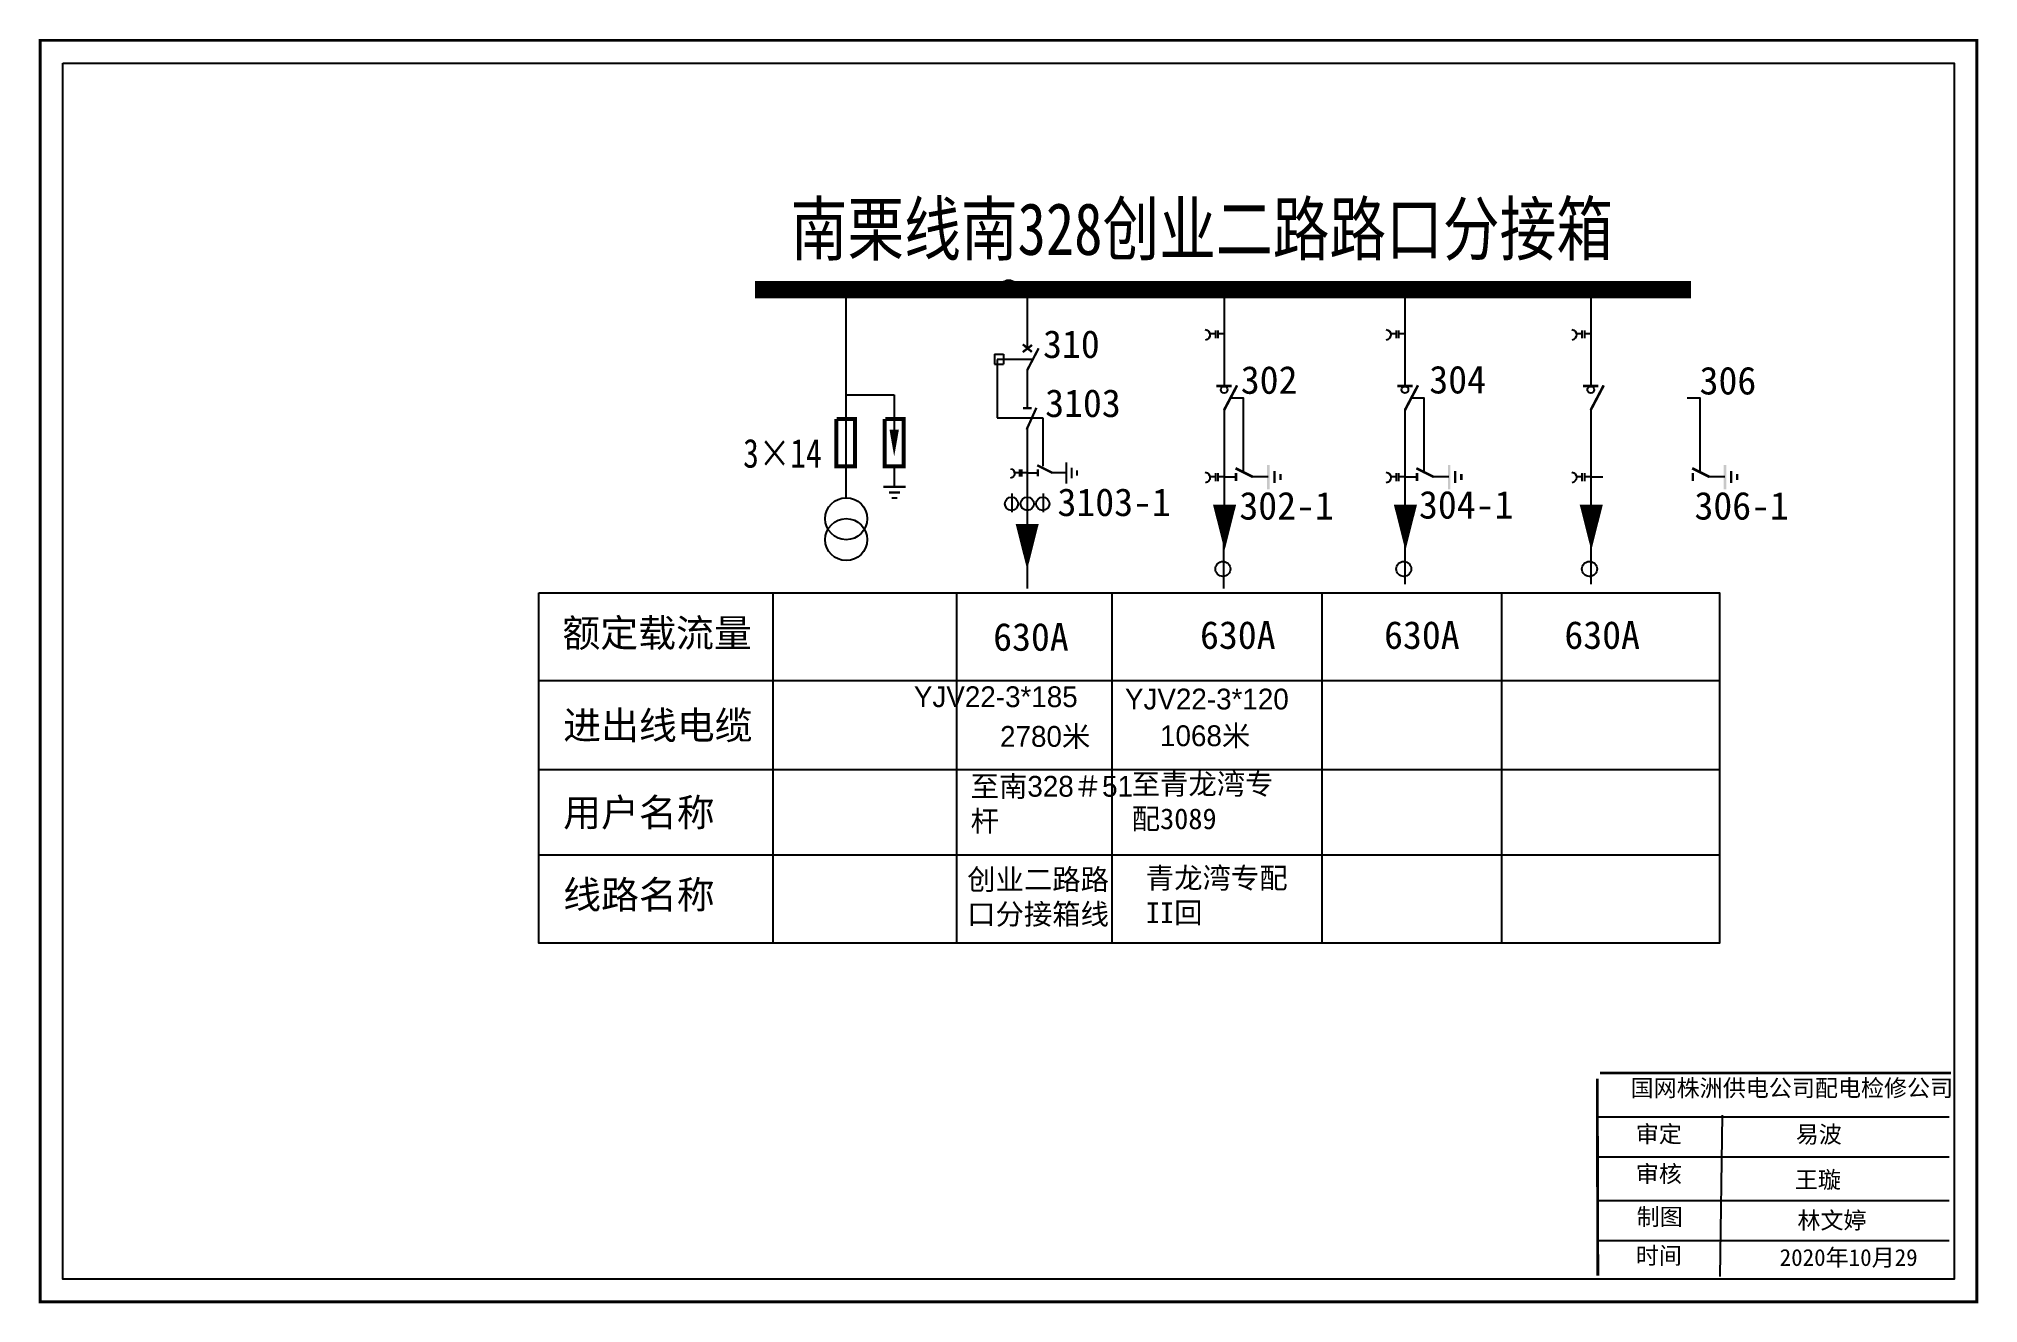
# Model space of a CAD drawing. Extents: x -93 to 445, y -102 to 13.
# Drawn here: x -92.9 to 81.7, y -101.2 to 12.5 of the extents above; entities that cross this region are included whole.
import ezdxf

# ---------------------------------------------------------------- set-up
doc = ezdxf.new("R2010")
doc.units = 0
doc.header["$LTSCALE"] = 0.774411
doc.layers.get('0').update_dxf_attribs({"linetype": 'CONTINUOUS'})
doc.layers.add('1', color=7, linetype='CONTINUOUS')
doc.styles.add('ST', font='', dxfattribs={"width": 0.8})
doc.styles.get("Standard").update_dxf_attribs({"font": '', "height": 2.5})
doc.styles.add('字体', font='', dxfattribs={"height": 2.5})
doc.styles.add('楷体_GB2312_txtstyle_1.09_0_0', font='simkai_0.ttf', dxfattribs={"height": 1.0944})
doc.styles.get('ST').set_extended_font_data('SimSun')
doc.styles.get('Standard').set_extended_font_data('SimSun')
doc.styles.get('字体').set_extended_font_data('KaiTi_GB2312')

msp = doc.modelspace()

# ---------------------------------------------------------------- texts
at = {"linetype": 'Continuous'}
for s, p in [('310', (-2.52, -16.18)), ('302', (15.28, -19.4)), ('304', (32.25, -19.37)), ('306', (56.58, -19.46)), ('3103', (-2.33, -21.49)), ('3103-1', (-1.22, -30.4)), ('302-1', (15.15, -30.72)), ('304-1', (31.32, -30.63)), ('306-1', (56.12, -30.72)), ('额定载流量', (-45.79, -42.17)), ('630A', (-7.01, -42.52)), ('630A', (11.61, -42.35)), ('630A', (28.18, -42.35)), ('630A', (44.41, -42.35)), ('进出线电缆', (-45.72, -50.48)), ('用户名称', (-45.72, -58.32)), ('线路名称', (-45.72, -65.72))]:
    msp.add_text(s, height=2.5, dxfattribs=at).set_placement(p)
at = {"linetype": 'Continuous', "char_height": 1.8715, "attachment_point": 1, "style": '字体'}
for s, insert, width in [('{\\f\uffbfﾬￌﾣﾤ_GB2312|b0|i0|c134|p49;YJV22-3*185 }', (-14.15, -45.72), 10.0239), ('{\\f\uffbfﾬￌﾣﾤ_GB2312|b0|i0|c134|p49;YJV22-3*120 }', (4.85, -45.93), 10.0239), ('{\\f\uffbfﾬￌﾣﾤ_GB2312|b0|i0|c134|p49;2780\\fSimSun|b0|i0|c134|p2;米}', (-6.39, -49.29), 10.0239), ('{\\f\uffbfﾬￌﾣﾤ_GB2312|b0|i0|c134|p49;1068\\fSimSun|b0|i0|c134|p2;米}', (8.01, -49.23), 10.0239), ('{\\fSimSun|b0|i0|c134|p2;至南\\f\uffbfﾬￌﾣﾤ_GB2312|b0|i0|c134|p49;328\\fSimSun|b0|i0|c134|p2;＃\\f\uffbfﾬￌﾣﾤ_GB2312|b0|i0|c134|p49;51\\fSimSun|b0|i0|c134|p2;杆}', (-9.04, -53.78), 14.7835), ('{\\fSimSun|b0|i0|c134|p2;至青龙湾专配3089}', (5.46, -53.58), 14.7835), ('{\\fSimSun|b0|i0|c134|p2;创业二路路口分接箱线}', (-9.35, -62.16), 14.7835), ('{\\fSimSun|b0|i0|c134|p2;青龙湾专配II回}', (6.73, -62.03), 14.7835)]:
    msp.add_mtext(s, dxfattribs=dict(at, insert=insert, width=width))
at = {"color": 0, "linetype": 'Continuous', "attachment_point": 1, "style": '字体'}
for s, insert, char_height, width in [('国网株洲供电公司配电检修公司', (50.37, -81.1), 1.5205, 41.5686), ('\\f\uffbfﾬￌﾣﾤ_GB2312|b0|i0|c134|p49;审定', (50.84, -85.24), 1.5205, 11.8908), ('易波', (65.24, -85.27), 1.52, 11.8908), ('\\f\uffbfﾬￌﾣﾤ_GB2312|b0|i0|c134|p49;审核', (50.84, -88.83), 1.5205, 11.8908), ('王璇', (65.16, -89.35), 1.52, 11.8908), ('\\f\uffbfﾬￌﾣﾤ_GB2312|b0|i0|c134|p49;制图', (50.92, -92.69), 1.5205, 11.8908), ('\\f\uffbfﾬￌﾣﾤ_GB2312|b0|i0|c134|p49;时间', (50.84, -96.18), 1.5205, 11.8908)]:
    msp.add_mtext(s, dxfattribs=dict(at, insert=insert, char_height=char_height, width=width))
at = {"color": 7, "linetype": 'Continuous', "attachment_point": 1, "style": '楷体_GB2312_txtstyle_1.09_0_0'}
for s, insert, char_height, width in [('林文婷', (65.39, -93.01), 1.52, 11.8908), ('2020{\\fSimSun|b0|i0|c134|p2;年}10{\\fSimSun|b0|i0|c134|p2;月}29', (63.79, -96.35), 1.5205, 22.2404)]:
    msp.add_mtext(s, dxfattribs=dict(at, insert=insert, char_height=char_height, width=width))
at = {"layer": '1', "style": 'ST', "width": 0.8}
for s, height, p in [('南栗线南328创业二路路口分接箱', 4.68, (-25.24, -6.9)), ('3×14', 2.6, (-29.52, -26.05))]:
    msp.add_text(s, height=height, dxfattribs=at).set_placement(p)

# ---------------------------------------------------------------- blocks, each defined once
blk = doc.blocks.new('JD')
for points in [[(-2, 0.2), (-2, -0.2), (2, 0.2), (2, -0.2)], [(1, -1.2), (1, -0.8), (-1, -1.2), (-1, -0.8)], [(-0.5, -1.8), (-0.5, -2.2), (0.5, -1.8), (0.5, -2.2)]]:
    blk.add_trace(points)

# ---------------------------------------------------------------- linework, layer by layer
at = {"linetype": 'Continuous'}
for p, q in [((-26.86, -37.35), (-26.86, -68.87)), ((-10.3, -37.35), (-10.3, -68.87)), ((3.68, -37.35), (3.68, -68.87)), ((22.59, -37.35), (22.59, -68.87)), ((38.76, -37.4), (38.76, -68.71)), ((-47.89, -45.19), (58.32, -45.19)), ((-47.89, -53.19), (58.32, -53.19)), ((-47.89, -60.88), (58.32, -60.88))]:
    msp.add_line(p, q, dxfattribs=at)
at = {"color": 0, "linetype": 'Continuous'}
for p, q in [((47.44, -84.45), (79.05, -84.45)), ((58.6, -84.31), (58.41, -98.82)), ((47.44, -88.05), (79.05, -88.05)), ((47.44, -91.98), (79.05, -91.98)), ((47.44, -95.58), (79.05, -95.58))]:
    msp.add_line(p, q, dxfattribs=at)
at = {"color": 0, "linetype": 'Continuous', "const_width": 0.253}
msp.add_lwpolyline([(-92.8, 12.41), (81.54, 12.41), (81.54, -101.1), (-92.8, -101.1)], close=True, dxfattribs=at)
at = {"color": 0, "linetype": 'Continuous'}
msp.add_lwpolyline([(-90.75, 10.36), (79.49, 10.36), (79.49, -99.05), (-90.75, -99.05)], close=True, dxfattribs=at)
at = {"linetype": 'Continuous'}
msp.add_lwpolyline([(-47.9, -37.32), (58.36, -37.32), (58.36, -68.83), (-47.9, -68.83)], close=True, dxfattribs=at)
at = {"color": 0, "linetype": 'Continuous', "const_width": 0.253}
for points in [[(47.37, -81.03), (47.42, -98.76)], [(47.61, -80.51), (79.22, -80.51)]]:
    msp.add_lwpolyline(points, dxfattribs=at)
at = {"layer": '1'}
for p, q in [((-3.95, -9.93), (-3.95, -15.34)), ((-20.27, -10.58), (-20.27, -28.83)), ((13.78, -10.84), (13.78, -18.67)), ((30.06, -10.84), (30.06, -18.67)), ((46.78, -10.84), (46.78, -18.67)), ((-6.9, -15.82), (-6.07, -15.82)), ((-6.9, -15.82), (-6.9, -16.74)), ((-6.9, -16.74), (-6.07, -16.74)), ((-3.54, -16.3), (-6.64, -16.3)), ((-6.64, -16.3), (-6.64, -21.57)), ((-6.07, -15.82), (-6.07, -16.74)), ((-3.95, -17.22), (-3.95, -20.65)), ((-20.29, -19.49), (-15.92, -19.49)), ((-15.92, -19.49), (-15.92, -22.69)), ((13.78, -20.8), (13.78, -30.3)), ((30.06, -20.8), (30.06, -30.3)), ((46.78, -20.8), (46.78, -30.3)), ((-6.64, -21.57), (-2.55, -21.57)), ((-3.95, -22.36), (-3.95, -32.48)), ((-2.55, -21.57), (-2.55, -25.92)), ((-15.92, -26.04), (-15.92, -27.7)), ((-3.95, -26.52), (-3, -26.52)), ((-1.75, -26.49), (-0.44, -26.49)), ((13.78, -26.88), (14.86, -26.88)), ((16.27, -26.85), (17.74, -26.85)), ((30.06, -26.88), (31.14, -26.88)), ((32.55, -26.85), (34.02, -26.85)), ((46.78, -26.88), (47.86, -26.88)), ((57.38, -26.85), (58.85, -26.85)), ((-5.33, -28.38), (-5.33, -30.06)), ((-2.52, -28.38), (-2.52, -30.06)), ((13.71, -32.22), (13.71, -36.92)), ((30.06, -31.84), (30.06, -36.53)), ((46.79, -31.84), (46.79, -36.53)), ((-3.95, -33.84), (-3.95, -36.92))]:
    msp.add_line(p, q, dxfattribs=at)
for points, const_width in [([(-28.46, -10.04), (55.8, -10.04)], 1.56), ([(-4.35, -15.65), (-3.51, -15.01)], 0.207), ([(-4.34, -14.95), (-3.53, -15.63)], 0.207), ([(-3.95, -17.28), (-2.92, -15.31)], 0.207), ([(13.09, -18.7), (14.47, -18.7)], 0.234), ([(13.78, -20.86), (14.95, -18.64)], 0.234), ([(29.37, -18.7), (30.75, -18.7)], 0.234), ([(30.06, -20.86), (31.23, -18.64)], 0.234), ([(46.09, -18.7), (47.47, -18.7)], 0.234), ([(46.78, -20.86), (47.95, -18.64)], 0.234), ([(-4.33, -20.7), (-3.56, -20.7)], 0.207), ([(-4, -22.62), (-3.12, -20.66)], 0.207), ([(-21.14, -21.68), (-21.14, -25.94), (-19.44, -25.94), (-19.44, -21.68), (-21.09, -21.68)], 0.36), ([(-16.77, -21.68), (-16.77, -25.94), (-15.07, -25.94), (-15.07, -21.68), (-16.72, -21.68)], 0.36), ([(-3.05, -25.83), (-1.67, -26.52)], 0.207), ([(-3, -26.2), (-3, -26.84)], 0.207), ([(14.8, -26.1), (16.36, -26.88)], 0.234), ([(31.08, -26.1), (32.64, -26.88)], 0.234), ([(55.91, -26.1), (57.47, -26.88)], 0.234), ([(14.86, -26.52), (14.86, -27.24)], 0.234), ([(31.14, -26.52), (31.14, -27.24)], 0.234), ([(55.97, -26.52), (55.97, -27.24)], 0.234), ([(-4.46, -32.54), (-3.41, -32.54), (-3.95, -33.61), (-4.45, -32.52)], 0.207)]:
    msp.add_lwpolyline(points, dxfattribs=dict(at, const_width=const_width))
for points, format in [([(12.08, -13.61, -0.877934), (12.1, -14.56)], "xyb"), ([(28.36, -13.61, -0.877934), (28.37, -14.56)], "xyb"), ([(45.08, -13.61, -0.877934), (45.1, -14.56)], "xyb"), ([(-15.92, -22.64, 0.84, 0, 0), (-15.92, -25.03, 0, 0, 0)], "xyseb"), ([(-5.46, -26.15, -0.877934), (-5.44, -26.99)], "xyb"), ([(12.08, -26.46, -0.877934), (12.1, -27.41)], "xyb"), ([(28.36, -26.46, -0.877934), (28.37, -27.41)], "xyb"), ([(45.08, -26.46, -0.877934), (45.1, -27.41)], "xyb"), ([(13.82, -29.38, 2.08, 0, 0), (13.82, -33.5, 0, 0, 0)], "xyseb"), ([(30.1, -29.38, 2.08, 0, 0), (30.1, -33.5, 0, 0, 0)], "xyseb"), ([(46.83, -29.38, 2.08, 0, 0), (46.83, -33.5, 0, 0, 0)], "xyseb"), ([(-3.95, -31.11, 2.08, 0, 0), (-3.95, -35.23, 0, 0, 0)], "xyseb")]:
    msp.add_lwpolyline(points, format=format, dxfattribs=at)
for points in [[(12.99, -13.69), (12.99, -14.4)], [(13.21, -13.69), (13.21, -14.4)], [(29.27, -13.69), (29.27, -14.4)], [(29.49, -13.69), (29.49, -14.4)], [(45.99, -13.69), (45.99, -14.4)], [(46.21, -13.69), (46.21, -14.4)], [(12.99, -14.01), (12.5, -14.01)], [(13.78, -14.01), (13.21, -14.01)], [(29.27, -14.01), (28.78, -14.01)], [(30.05, -14.01), (29.49, -14.01)], [(45.99, -14.01), (45.5, -14.01)], [(46.78, -14.01), (46.21, -14.01)], [(15.52, -26.53), (15.52, -19.78), (14.35, -19.78)], [(31.79, -26.53), (31.79, -19.78), (30.63, -19.78)], [(56.63, -26.53), (56.63, -19.78), (55.46, -19.78)], [(-4.65, -26.51), (-5.09, -26.51)], [(-4.65, -26.22), (-4.65, -26.85)], [(-4.46, -26.22), (-4.46, -26.85)], [(-3.96, -26.51), (-4.46, -26.51)], [(12.99, -26.86), (12.5, -26.86)], [(12.99, -26.54), (12.99, -27.25)], [(13.21, -26.54), (13.21, -27.25)], [(13.78, -26.86), (13.21, -26.86)], [(29.27, -26.86), (28.78, -26.86)], [(29.27, -26.54), (29.27, -27.25)], [(29.49, -26.54), (29.49, -27.25)], [(30.05, -26.86), (29.49, -26.86)], [(45.99, -26.86), (45.5, -26.86)], [(45.99, -26.54), (45.99, -27.25)], [(46.21, -26.54), (46.21, -27.25)], [(46.78, -26.86), (46.21, -26.86)]]:
    msp.add_lwpolyline(points, dxfattribs=at)
for centre, radius in [((-5.61, -9.95), 0.777), ((13.78, -19.03), 0.3), ((30.06, -19.03), 0.3), ((46.78, -19.03), 0.3), ((-20.24, -30.64), 1.89), ((-5.36, -29.29), 0.599), ((-3.94, -29.29), 0.599), ((-2.55, -29.29), 0.599), ((-20.24, -32.52), 1.89), ((13.67, -35.16), 0.676), ((29.95, -35.16), 0.676), ((46.67, -35.16), 0.676)]:
    msp.add_circle(centre, radius, dxfattribs=at)

# ---------------------------------------------------------------- block references
at = {"layer": '1', "rotation": 90}
for p, xscale, yscale, zscale in [((-0.43, -26.53), 0.4838399997354372, 0.4838399997354372, 0.48384), ((17.76, -26.89), 0.5459999999031879, 0.5459999999031879, 0.546), ((34.04, -26.89), 0.5459999999031879, 0.5459999999031879, 0.546), ((58.87, -26.89), 0.5459999999031879, 0.5459999999031879, 0.546)]:
    msp.add_blockref('JD', p, dxfattribs=dict(at, xscale=xscale, yscale=yscale, zscale=zscale))
at = {"layer": '1', "xscale": 0.5040000006556511, "yscale": 0.5039999997243285, "zscale": 0.504}
msp.add_blockref('JD', (-15.89, -27.77), dxfattribs=at)

msp.set_redraw_order([(e.dxf.handle, doc.entitydb.next_handle()) for e in msp.query("TEXT MTEXT ATTDEF DIMENSION ARC_DIMENSION")])  # texts and dimensions are drawn at this point

doc.saveas('drawing.dxf')
